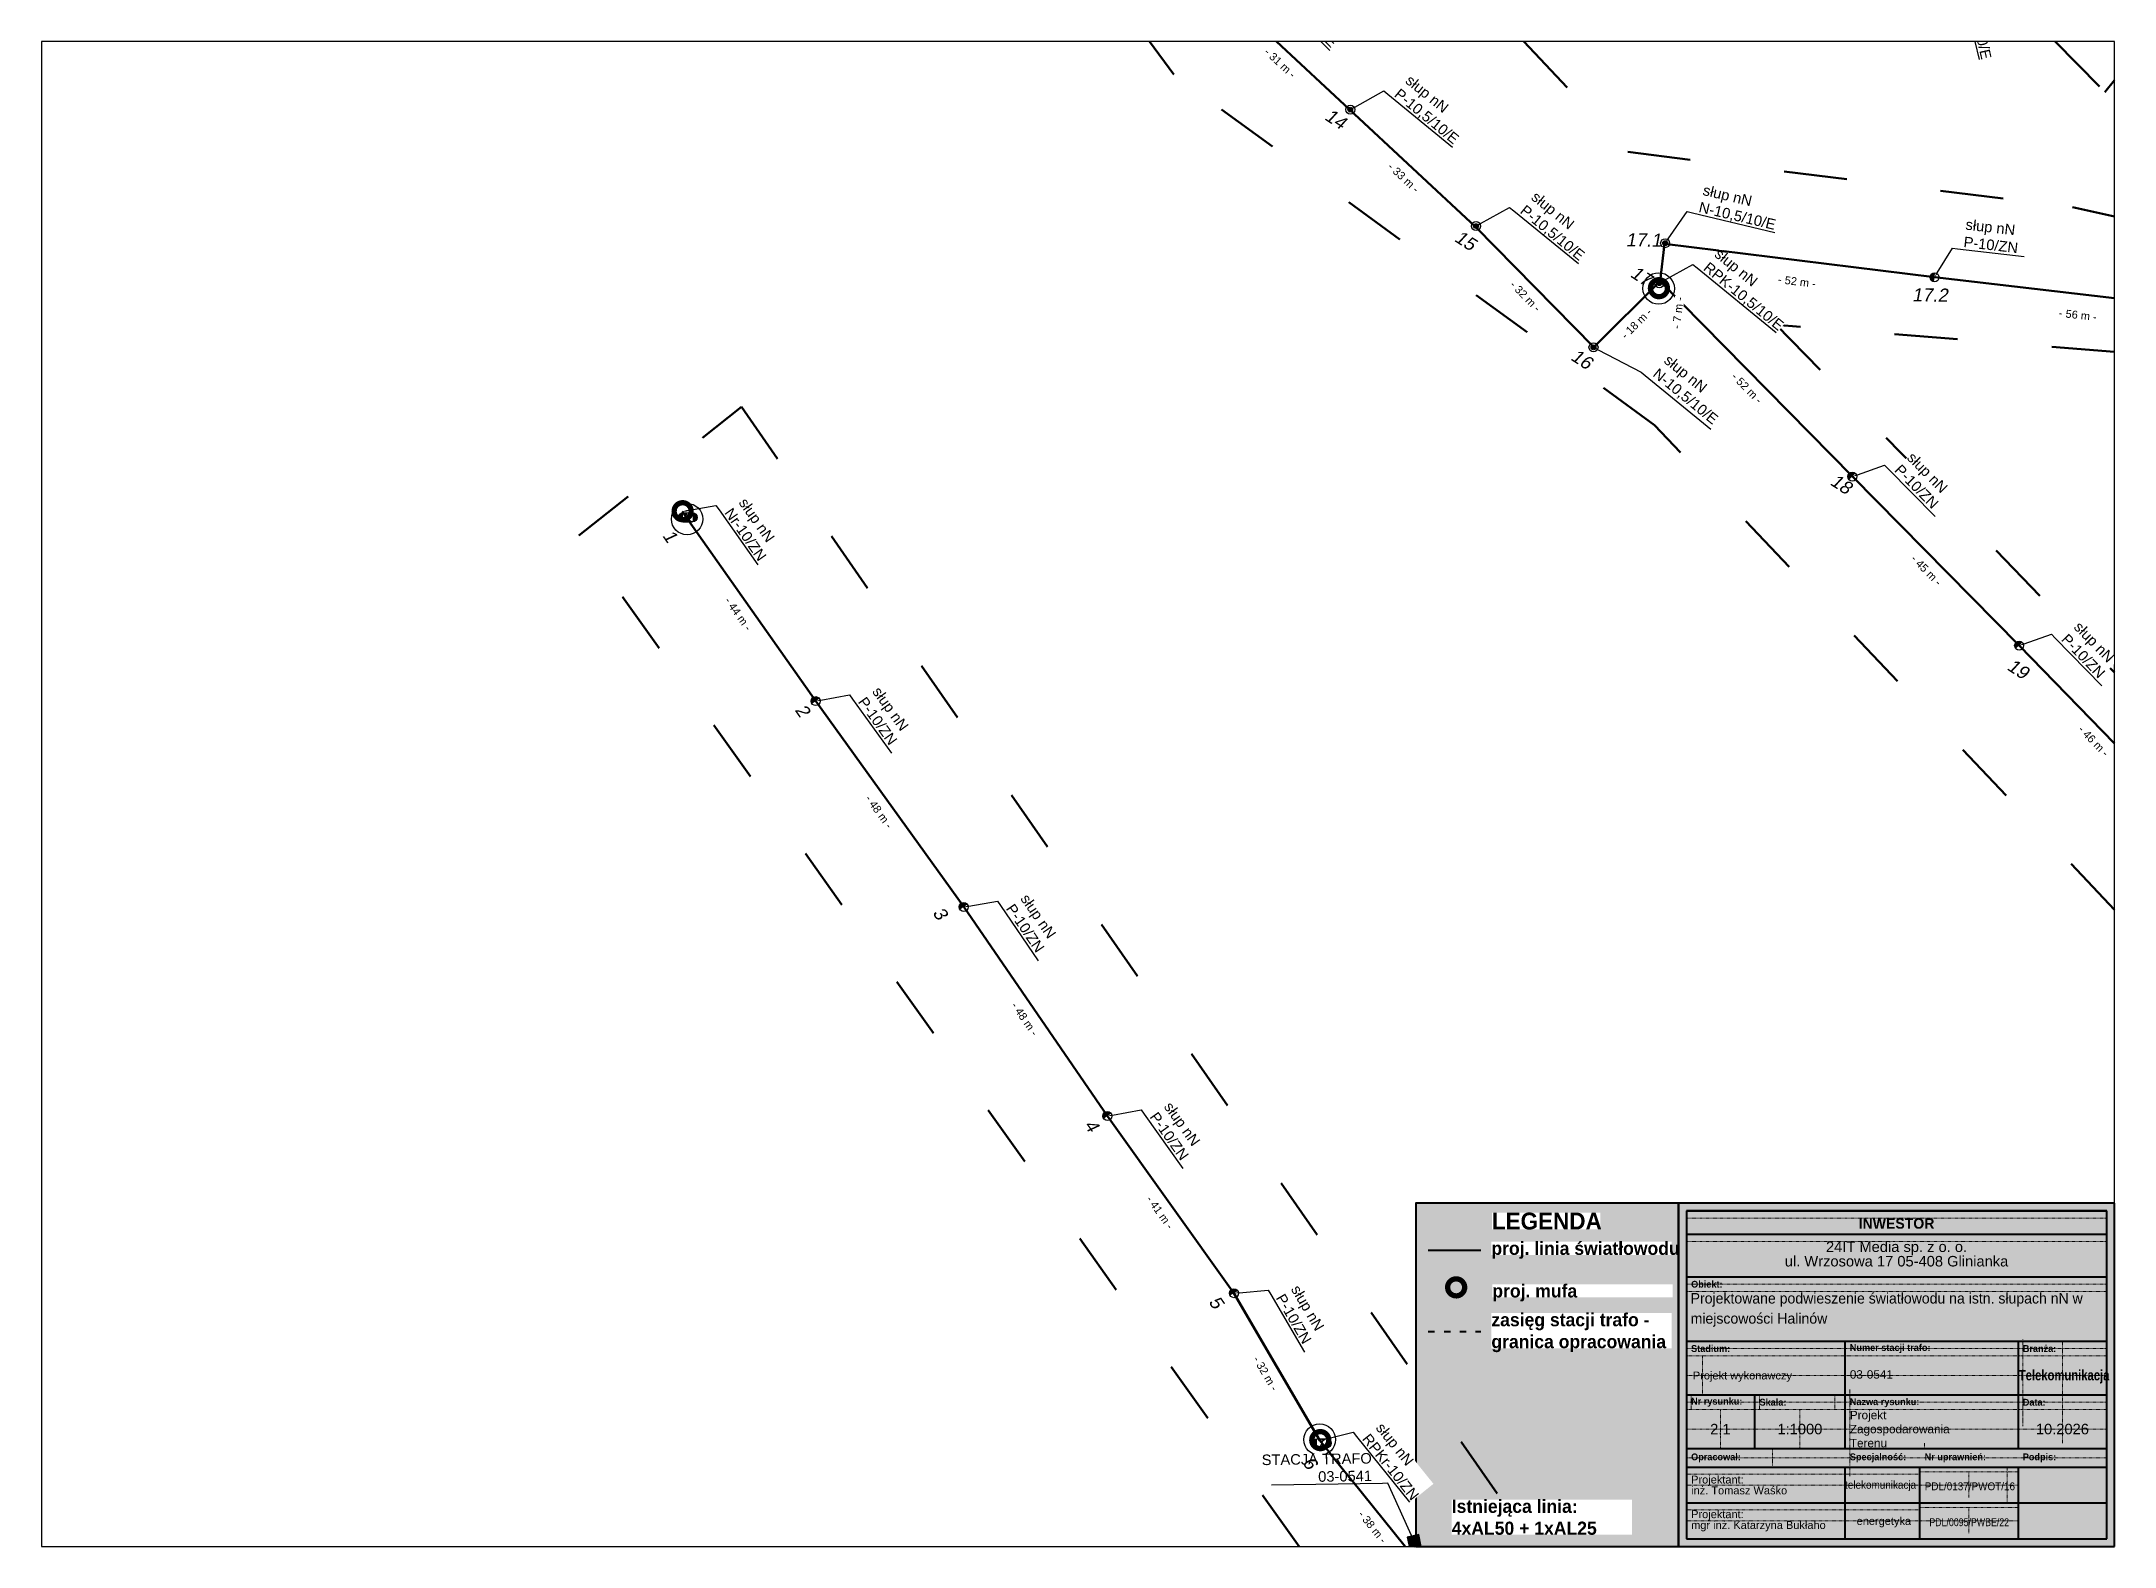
# Paper-space layout '541-1' of a CAD drawing. Header units: metres, sheet in millimetres. Extents: x 0 to 395, y 0 to 287.
# The model-space entities are those that its viewports show. They can reach past a viewport. Long polylines and large blocks are cut down to what shows.
import ezdxf
from ezdxf import colors
from ezdxf.entities.mleader import LeaderData, LeaderLine
from ezdxf.math import Vec2, Vec3

# ---------------------------------------------------------------- set-up
doc = ezdxf.new("R2010")
doc.units = ezdxf.units.M
for name, pattern in [('ACAD_ISO03W100', [30, 12, -18]), ('DGN Style 2', [0.005224, 0.003135, -0.00209]), ('GCAD_ISO03W100', [30, 12, -18])]:
    doc.linetypes.add(name, pattern=pattern)
for name, color, linetype, lineweight in [('!tele', 30, 'Continuous', 50), ('!trafo', 6, 'GCAD_ISO03W100', 50), ('00_Mufa', 3, 'Continuous', 30), ('@Tabelka', 7, 'Continuous', 13), ('_MM LINIA Sn', 40, 'Continuous', 30), ('_mm zasięg trafo', 6, 'ACAD_ISO03W100', 35), ('_numery', 7, 'Continuous', 40), ('_światłowód', 30, 'Continuous', 50)]:
    doc.layers.add(name, color=color, linetype=linetype, lineweight=lineweight)
doc.layers.add('@KonstrTabelki', color=253, linetype='DGN Style 2', lineweight=0, plot=False)
doc.layers.add('_arkusze model', color=7, linetype='Continuous', lineweight=50, plot=False)
for name, color, linetype in [('_MM mufy', 3, 'Continuous'), ('_MM opisy', 7, 'Continuous'), ('_MM slupy', 5, 'Continuous'), ('_mm trafo', 3, 'Continuous'), ('DIM', 7, 'Continuous')]:
    doc.layers.add(name, color=color, linetype=linetype)
doc.styles.add('BardzoMale-PrawaGora', font='arial.ttf', dxfattribs={"height": 0.0025})
doc.styles.get("Standard").update_dxf_attribs({"font": 'arial.ttf'})
doc.dimstyles.new('opis linie', dxfattribs={"dimtxt": 1.5, "dimasz": 0.18, "dimexe": 0.18, "dimexo": 0.0625, "dimgap": 2.5, "dimtad": 4, "dimdec": 0, "dimzin": 0, "dimdsep": 46, "dimtxsty": 'Standard', "dimcen": 0.09, "dimse1": 1, "dimse2": 1, "dimsd1": 1, "dimsd2": 1, "dimclrt": 256, "dimadec": 0, "dimazin": 0, "dimtfac": 1, "dimtdec": 0, "dimtofl": 0, "dimtmove": 0, "dimatfit": 3, "dimfxl": 1, "dimtfill": 1, "dimtolj": 1, "dimtzin": 0, "dimarcsym": 0})

psp = doc.layouts.new('541-1')

# ---------------------------------------------------------------- texts
at = {"color": 18, "true_color": 0x000000, "insert": (313.91, 48.27), "char_height": 2, "width": 76.9558, "attachment_point": 1, "line_spacing_factor": 0.825, "style": 'BardzoMale-PrawaGora'}
psp.add_mtext('\\pxsm1.15,ql;{\\fLato Light|b0|i0|c238|p34;\\C256;Projektowane podwieszenie światłowodu na istn. słupach nN w miejscowości Halinów}', dxfattribs=at)
at = {"color": 1, "char_height": 1.6, "width": 26.3577, "attachment_point": 4}
for s, insert in [('{\\C18;\\c0;03-0541}', (344.21, 32.76, 1)), ('{\\C18;\\c0;Projekt Zagospodarowania Terenu}', (344.21, 22.36, 1))]:
    psp.add_mtext(s, dxfattribs=dict(at, insert=insert))
at = {"char_height": 2, "attachment_point": 5, "line_spacing_factor": 0.825}
for s, insert in [('2.1', (319.57, 22.36)), ('1:1000', (334.71, 22.36))]:
    psp.add_mtext(s, dxfattribs=dict(at, insert=insert))

msp = doc.modelspace()

# ---------------------------------------------------------------- blocks, each defined once
blk = doc.blocks.new('tabelka')
at = {"true_color": 0xffffff, "transparency": 33554687}
h = blk.add_hatch(color=7, dxfattribs=at)
h.dxf.hatch_style = 1
h.paths.add_polyline_path([(-83, 65.41), (0, 65.41), (0, 0), (-83, 0)])
at = {"layer": '@KonstrTabelki', "lineweight": 0}
for p, q in [((-1.5, 62.52), (-81.5, 62.52)), ((-1.5, 58.08), (-81.5, 58.08)), ((-1.5, 49.94), (-81.5, 49.94)), ((-81.5, 48.55), (-1.5, 48.55)), ((-1.5, 37.69), (-81.5, 37.69)), ((-81.5, 36.3), (-1.5, 36.3)), ((-78.46, 36.3), (-78.46, 28.86)), ((-17.47, 39.44), (-17.47, 22.94)), ((-9.93, 19.68), (-9.93, 39.08)), ((-81.5, 32.58), (-1.5, 32.58)), ((-80.6, 28.86), (-80.6, 26.08)), ((-67.58, 28.86), (-67.58, 26.08)), ((-53.27, 26.08), (-53.27, 28.86)), ((-50.39, 29.9), (-50.39, 18.64)), ((-17.47, 28.86), (-17.47, 22.94)), ((-9.93, 19.68), (-9.93, 28.86)), ((-1.5, 27.47), (-81.5, 27.47)), ((-81.5, 26.08), (-1.5, 26.08)), ((-74.99, 18.64), (-74.99, 26.08)), ((-59.88, 18.64), (-59.88, 26.08)), ((-1.5, 27.47), (-18.36, 27.47)), ((-1.5, 22.36), (-81.5, 22.36)), ((-1.5, 22.36), (-18.36, 22.36)), ((-81.5, 16.88), (-1.5, 16.88)), ((-65.11, 18.64), (-65.11, 15.11)), ((-50.39, 18.64), (-50.39, 13.41)), ((-36.15, 19.68), (-36.15, 18.64)), ((-37.05, 13.77), (-81.5, 13.77)), ((-37.05, 14.25), (-18.36, 14.25)), ((-27.71, 14.25), (-27.71, 9.31)), ((-20.43, 15.11), (-20.43, 8.31)), ((-37.05, 11.71), (-81.5, 11.71)), ((-18.36, 11.71), (-37.05, 11.71)), ((-37.05, 6.97), (-81.5, 6.97)), ((-37.05, 4.9), (-81.5, 4.9)), ((-37.05, 7.44), (-18.36, 7.44)), ((-18.36, 4.9), (-37.05, 4.9)), ((-27.71, 7.44), (-27.71, 2.5))]:
    blk.add_line(p, q, dxfattribs=at)
at = {"layer": '@KonstrTabelki'}
for points in [[(-51.29, 28.86), (-51.29, 39.08)], [(-51.29, 18.64), (-51.29, 28.86)]]:
    blk.add_lwpolyline(points, dxfattribs=at)
at = {"layer": '@Tabelka', "lineweight": 40}
for p, q in [((0, 65.41), (-83, 65.41)), ((-83, 65.41), (-83, 0)), ((-81.5, 63.91), (-1.5, 63.91)), ((-1.5, 63.91), (-81.5, 63.91)), ((-81.5, 63.91), (-81.5, 1.5)), ((-1.5, 1.5), (-1.5, 63.91)), ((0, 0), (0, 65.41)), ((-81.5, 59.47), (-1.5, 59.47)), ((-81.5, 51.33), (-1.5, 51.33)), ((-81.5, 39.08), (-1.5, 39.08)), ((-81.5, 39.08), (-18.36, 39.08)), ((-51.29, 28.86), (-51.29, 39.08)), ((-51.29, 28.86), (-51.29, 35.67)), ((-18.36, 39.08), (-18.36, 28.86)), ((-81.5, 28.86), (-18.36, 28.86)), ((-68.48, 18.64), (-68.48, 28.86)), ((-51.29, 18.64), (-51.29, 28.86)), ((-18.36, 28.86), (-1.5, 28.86)), ((-18.36, 28.86), (-18.36, 18.64)), ((-51.29, 18.64), (-51.29, 25.45)), ((-18.36, 25.45), (-18.36, 18.64)), ((-81.5, 18.64), (-1.5, 18.64)), ((-81.5, 18.64), (-1.5, 18.64)), ((-81.5, 15.11), (-1.5, 15.11)), ((-51.29, 1.5), (-51.29, 15.11)), ((-37.05, 1.5), (-37.05, 15.11)), ((-18.36, 15.11), (-18.36, 1.5)), ((-81.5, 8.31), (-1.5, 8.31)), ((-81.5, 8.31), (-1.5, 8.31)), ((-81.5, 1.5), (-1.5, 1.5)), ((-83, 0), (0, 0))]:
    blk.add_line(p, q, dxfattribs=at)
at = {"layer": '@Tabelka'}
for s, insert, char_height, attachment_point, line_spacing_factor in [('{\\fLato Light|b1|i0|c238|p34;INWESTOR}', (-41.5, 62.52), 2, 2, 0.825), ('24IT Media sp. z o. o.\\Pul. Wrzosowa 17 05-408 Glinianka', (-41.5, 58.08), 2, 2, 0.825), ('{\\fLato Light|b1|i0|c238|p34;Obiekt:}', (-80.6, 49.94), 1.3, 4, 0.946154), ('{\\fLato Light|b1|i0|c238|p34;Branża:}', (-17.47, 37.69), 1.3, 4, 0.946154), ('Projekt wykonawczy', (-80.27, 32.34), 1.5, 4, 0.825), ('{\\fLato Light|b1|i0|c238|p34;\\W0.8;Telekomunikacja}', (-9.6, 32.34), 2, 5, 0.76875), ('{\\fLato Light|b1|i0|c238|p34;Nr rysunku:}', (-80.6, 27.47), 1.3, 4, 0.946154), ('{\\fLato Light|b1|i0|c238|p34;Skala:}', (-67.58, 27.47), 1.3, 4, 0.946154), ('{\\fLato Light|b1|i0|c238|p34;Nazwa rysunku:}', (-50.39, 27.38), 1.3, 4, 0.946154), ('{\\fLato Light|b1|i0|c238|p34;Data:}', (-17.47, 27.47), 1.3, 4, 0.946154), ('10.2026', (-9.93, 22.36), 2, 5, 0.825), ('{\\fLato Light|b1|i0|c238|p34;Opracował:}', (-80.6, 16.88), 1.3, 4, 0.946154), ('{\\fLato Light|b1|i0|c238|p34;Specjalność:}', (-50.39, 16.88), 1.3, 4, 0.946154), ('{\\fLato Light|b1|i0|c238|p34;Nr uprawnień:}', (-36.15, 16.88), 1.3, 4, 0.946154), ('{\\fLato Light|b1|i0|c238|p34;Podpis:}', (-17.47, 16.88), 1.3, 4, 0.946154)]:
    blk.add_mtext(s, dxfattribs=dict(at, insert=insert, char_height=char_height, attachment_point=attachment_point, line_spacing_factor=line_spacing_factor))
for s, insert, char_height, width, attachment_point, line_spacing_factor in [('{\\fLato Light|b1|i0|c238|p34;Stadium:}', (-80.6, 37.69), 1.3, 8.6456, 4, 0.946154), ('{\\fLato Light|b1|i0|c238|p34;Numer stacji trafo:}', (-50.39, 37.69), 1.3, 16.1141, 4, 0.946154), ('Projektant:\\Pinż. Tomasz Waśko', (-80.6, 11.71), 1.5, 27.9275, 4, 0.825), ('{\\W0.9;telekomunikacja}', (-44.53, 11.53), 1.5, 22.915, 5, 0.825), ('{\\W0.9;PDL/0137/PWOT/16}', (-27.54, 11.46), 1.5, 22.915, 5, 0.825), ('Projektant:\\Pmgr inż. Katarzyna Bukłaho', (-80.6, 4.9), 1.5, 27.9275, 4, 0.825), ('energetyka', (-43.91, 4.64), 1.5, 22.915, 5, 0.825), ('{\\W0.8;PDL/0095/PWBE/22}', (-27.66, 4.62), 1.5, 22.915, 5, 0.825)]:
    blk.add_mtext(s, dxfattribs=dict(at, insert=insert, char_height=char_height, width=width, attachment_point=attachment_point, line_spacing_factor=line_spacing_factor))
blk = doc.blocks.new('mufa')
at = {"layer": '_MM mufy'}
h = blk.add_hatch(color=256, dxfattribs=at)
h.dxf.hatch_style = 1
h.paths.add_polyline_path([(2.15, 0.12, 1), (-2.1, -0.05, 1)])
h.paths.add_polyline_path([(-1.1, -0.01, -1), (1.15, 0.08, -1)], flags=16)
h.paths.add_polyline_path([(-0.83, 0, -1), (0.88, 0.07, -1)], flags=0)
blk = doc.blocks.new('legenda')
at = {"true_color": 0xffffff, "transparency": 33554687}
h = blk.add_hatch(color=7, dxfattribs=at)
h.dxf.hatch_style = 1
h.paths.add_polyline_path([(-50, 65.41), (0, 65.41), (0, 0), (-50, 0)])
at = {"lineweight": 40}
blk.add_lwpolyline([(0, 65.41), (-50, 65.41), (-50, 0)], dxfattribs=at)
at = {"layer": '_mm zasięg trafo', "lineweight": 40, "ltscale": 0.1}
blk.add_lwpolyline([(-47.62, 40.95), (-37.62, 40.95)], dxfattribs=at)
at = {"layer": '_światłowód', "lineweight": 40}
blk.add_lwpolyline([(-47.62, 56.41), (-37.62, 56.41)], dxfattribs=at)
at = {"layer": '_mm zasięg trafo'}
blk.add_blockref('mufa', (-42.35, 49.31), dxfattribs=at)
at = {"layer": '_mm zasięg trafo', "bg_fill": 3, "box_fill_scale": 1, "bg_fill_color": 256, "bg_fill_transparency": 0}
for s, width, heights, insert, char_height, attachment_point in [('{\\fLato Light|b1|i0|c238|p34;\\C7;LEGENDA}', 20.65, [-3.27], (-35.53, 63.58), 3.2, 1), ('\\pxt4;{\\fLato Light|b1|i0|c238|p34;\\C7;proj. linia światłowodu}', 34.3358, [0], (-35.62, 56.41), 2.5, 4), ('\\pxt4;{\\fLato Light|b1|i0|c238|p34;\\C7;proj. mufa}', 34.3358, [0], (-35.44, 48.3), 2.5, 4), ('\\pxt4;{\\fLato Light|b1|i0|c238|p34;\\C7;zasięg stacji trafo - granica opracowania}', 34.3358, [-7.36], (-35.62, 40.72), 2.5, 4)]:
    blk.add_mtext_dynamic_manual_height_columns(s, width=width, gutter_width=1, heights=heights, dxfattribs=dict(at, insert=insert, char_height=char_height, attachment_point=attachment_point))
at = {"lineweight": 40}
blk.add_lwpolyline([(-50, 0), (0, 0), (0, 65.41)], dxfattribs=at)
at = {"layer": '_mm zasięg trafo', "insert": (-43.16, 5.56), "char_height": 2.5, "attachment_point": 4, "bg_fill": 3, "box_fill_scale": 1, "bg_fill_color": 256, "bg_fill_transparency": 0}
blk.add_mtext_dynamic_manual_height_columns('\\pxt4;{\\fLato Light|b1|i0|c238|p34;\\C7;Istniejąca linia:\\P4xAL50 + 1xAL25}', width=34.3358, gutter_width=1, heights=[-6.79], dxfattribs=at)
blk = doc.blocks.new('trafo')
at = {"layer": '_mm trafo'}
h = blk.add_hatch(color=256, dxfattribs=at)
h.dxf.hatch_style = 1
h.paths.add_polyline_path([(-1.15, 1.02), (-0.52, -1.51), (1.64, -0.96), (1.01, 1.59)])
at = {"layer": '_MM LINIA Sn', "color": 2, "lineweight": 60}
for p, q in [((0.58, 0.02), (-0.43, 0.9)), ((-0.32, -0.23), (0.58, 0.02)), ((0.58, -0.92), (-0.32, -0.23)), ((0.55, -0.72), (0.41, -0.9)), ((0.41, -0.9), (0.58, -0.92)), ((0.58, -0.92), (0.55, -0.72))]:
    blk.add_line(p, q, dxfattribs=at)
at = {"layer": '_mm trafo', "flags": 128}
blk.add_lwpolyline([(-0.52, -1.52), (1.64, -0.96), (0.98, 1.58), (-1.17, 0.99), (-0.52, -1.52)], close=True, dxfattribs=at)
blk = doc.blocks.new('ZN')
at = {"layer": '_MM slupy', "transparency": 33554687}
h = blk.add_hatch(color=256, dxfattribs=at)
h.dxf.hatch_style = 1
h.paths.add_polyline_path([(0, -0.86), (0, 0.86, 1)])
at = {"layer": '_MM slupy'}
blk.add_circle((0, 0), 0.857, dxfattribs=at)
blk = doc.blocks.new('E')
at = {"layer": '_MM slupy'}
h = blk.add_hatch(color=256, dxfattribs=at)
h.dxf.hatch_style = 1
h.paths.add_polyline_path([(0.27, 0.37, 1), (-0.27, -0.37, 1)])
for radius in [0.857, 0.457]:
    blk.add_circle((0, 0), radius, dxfattribs=at)
blk = doc.blocks.new('R')
at = {"layer": '_MM slupy', "transparency": 33554687}
h = blk.add_hatch(color=256, dxfattribs=at)
h.dxf.hatch_style = 1
h.paths.add_polyline_path([(-0.93, -0.86), (-0.93, 0.86, 1)])
h = blk.add_hatch(color=256, dxfattribs=at)
h.dxf.hatch_style = 1
h.paths.add_polyline_path([(0.93, 0.86), (0.93, -0.86, 1)])
at = {"layer": '_MM slupy'}
for points in [[(-0.93, 0.86), (0.93, 0.86)], [(-0.93, -0.86), (0.93, -0.86)]]:
    blk.add_lwpolyline(points, dxfattribs=at)
for centre in [(-0.93, 0), (0.93, 0)]:
    blk.add_circle(centre, 0.857, dxfattribs=at)
blk = doc.blocks.new('*D3189')
at = {"layer": 'DIM', "insert": (7525218.19, 5787803.78), "char_height": 1.5, "attachment_point": 5, "rotation": 83.6492, "bg_fill": 3, "box_fill_scale": 1.1, "bg_fill_color": 9, "bg_fill_true_color": 13158600, "bg_fill_transparency": 0}
blk.add_mtext('\\A1;- 7 m -', dxfattribs=at)
blk = doc.blocks.new('*D3190')
at = {"layer": 'DIM', "insert": (7525240.84, 5787809.75), "char_height": 1.5, "attachment_point": 5, "rotation": 352.9557, "bg_fill": 3, "box_fill_scale": 1.1, "bg_fill_color": 9, "bg_fill_true_color": 13158600, "bg_fill_transparency": 0}
blk.add_mtext('\\A1;- 52 m -', dxfattribs=at)
blk = doc.blocks.new('*D3191')
at = {"layer": 'DIM', "insert": (7525294.31, 5787803.38), "char_height": 1.5, "attachment_point": 5, "rotation": 353.4407, "bg_fill": 3, "box_fill_scale": 1.1, "bg_fill_color": 9, "bg_fill_true_color": 13158600, "bg_fill_transparency": 0}
blk.add_mtext('\\A1;- 56 m -', dxfattribs=at)
blk = doc.blocks.new('*D3257')
at = {"layer": 'DIM', "insert": (7525297.31, 5787722.28), "char_height": 1.5, "attachment_point": 5, "rotation": 314.2307, "bg_fill": 3, "box_fill_scale": 1.1, "bg_fill_color": 9, "bg_fill_true_color": 13158600, "bg_fill_transparency": 0}
blk.add_mtext('\\A1;- 46 m -', dxfattribs=at)
blk = doc.blocks.new('*D3258')
at = {"layer": 'DIM', "insert": (7525265.48, 5787754.78), "char_height": 1.5, "attachment_point": 5, "rotation": 314.5975, "bg_fill": 3, "box_fill_scale": 1.1, "bg_fill_color": 9, "bg_fill_true_color": 13158600, "bg_fill_transparency": 0}
blk.add_mtext('\\A1;- 45 m -', dxfattribs=at)
blk = doc.blocks.new('*D3259')
at = {"layer": 'DIM', "insert": (7525231.33, 5787789.46), "char_height": 1.5, "attachment_point": 5, "rotation": 314.5122, "bg_fill": 3, "box_fill_scale": 1.1, "bg_fill_color": 9, "bg_fill_true_color": 13158600, "bg_fill_transparency": 0}
blk.add_mtext('\\A1;- 52 m -', dxfattribs=at)
blk = doc.blocks.new('*D3260')
at = {"layer": 'DIM', "insert": (7525210.29, 5787801.75), "char_height": 1.5, "attachment_point": 5, "rotation": 44.8524, "bg_fill": 3, "box_fill_scale": 1.1, "bg_fill_color": 9, "bg_fill_true_color": 13158600, "bg_fill_transparency": 0}
blk.add_mtext('\\A1;- 18 m -', dxfattribs=at)
blk = doc.blocks.new('*D3261')
at = {"layer": 'DIM', "insert": (7525189.15, 5787806.96), "char_height": 1.5, "attachment_point": 5, "rotation": 314.4303, "bg_fill": 3, "box_fill_scale": 1.1, "bg_fill_color": 9, "bg_fill_true_color": 13158600, "bg_fill_transparency": 0}
blk.add_mtext('\\A1;- 32 m -', dxfattribs=at)
blk = doc.blocks.new('*D3262')
at = {"layer": 'DIM', "insert": (7525165.97, 5787829.53), "char_height": 1.5, "attachment_point": 5, "rotation": 317.0596, "bg_fill": 3, "box_fill_scale": 1.1, "bg_fill_color": 9, "bg_fill_true_color": 13158600, "bg_fill_transparency": 0}
blk.add_mtext('\\A1;- 33 m -', dxfattribs=at)
blk = doc.blocks.new('*D3263')
at = {"layer": 'DIM', "insert": (7525142.46, 5787851.37), "char_height": 1.5, "attachment_point": 5, "rotation": 317.1462, "bg_fill": 3, "box_fill_scale": 1.1, "bg_fill_color": 9, "bg_fill_true_color": 13158600, "bg_fill_transparency": 0}
blk.add_mtext('\\A1;- 31 m -', dxfattribs=at)
blk = doc.blocks.new('*D3280')
at = {"layer": 'DIM', "insert": (7525160.05, 5787572.64), "char_height": 1.5, "attachment_point": 5, "rotation": 308.7718, "bg_fill": 3, "box_fill_scale": 1.1, "bg_fill_color": 9, "bg_fill_true_color": 13158600, "bg_fill_transparency": 0}
blk.add_mtext('\\A1;- 38 m -', dxfattribs=at)
blk = doc.blocks.new('*D3281')
at = {"layer": 'DIM', "insert": (7525139.7, 5787601.85), "char_height": 1.5, "attachment_point": 5, "rotation": 300.2705, "bg_fill": 3, "box_fill_scale": 1.1, "bg_fill_color": 9, "bg_fill_true_color": 13158600, "bg_fill_transparency": 0}
blk.add_mtext('\\A1;- 32 m -', dxfattribs=at)
blk = doc.blocks.new('*D3282')
at = {"layer": 'DIM', "insert": (7525119.61, 5787632.54), "char_height": 1.5, "attachment_point": 5, "rotation": 305.5497, "bg_fill": 3, "box_fill_scale": 1.1, "bg_fill_color": 9, "bg_fill_true_color": 13158600, "bg_fill_transparency": 0}
blk.add_mtext('\\A1;- 41 m -', dxfattribs=at)
blk = doc.blocks.new('*D3283')
at = {"layer": 'DIM', "insert": (7525093.86, 5787669.35), "char_height": 1.5, "attachment_point": 5, "rotation": 304.4606, "bg_fill": 3, "box_fill_scale": 1.1, "bg_fill_color": 9, "bg_fill_true_color": 13158600, "bg_fill_transparency": 0}
blk.add_mtext('\\A1;- 48 m -', dxfattribs=at)
blk = doc.blocks.new('*D3284')
at = {"layer": 'DIM', "insert": (7525066.13, 5787708.8), "char_height": 1.5, "attachment_point": 5, "rotation": 305.7258, "bg_fill": 3, "box_fill_scale": 1.1, "bg_fill_color": 9, "bg_fill_true_color": 13158600, "bg_fill_transparency": 0}
blk.add_mtext('\\A1;- 48 m -', dxfattribs=at)
blk = doc.blocks.new('*D3285')
at = {"layer": 'DIM', "insert": (7525039.34, 5787746.47), "char_height": 1.5, "attachment_point": 5, "rotation": 305.1418, "bg_fill": 3, "box_fill_scale": 1.1, "bg_fill_color": 9, "bg_fill_true_color": 13158600, "bg_fill_transparency": 0}
blk.add_mtext('\\A1;- 44 m -', dxfattribs=at)
blk = doc.blocks.new('q')
at = {"layer": '_MM slupy'}
blk.add_blockref('ZN', (0, 0), dxfattribs=at)
at = {"layer": '_MM opisy'}
ml = blk.add_multileader_mtext('Standard', dxfattribs=at)
ml.set_content('\\pxql;słup nN\\PP-10/ZN', color=256)
ml.set_leader_properties()
ml.build(insert=Vec2(0, 0))
ml.multileader.update_dxf_attribs({"has_text_frame": 1, "text_left_attachment_type": 5, "text_right_attachment_type": 5, "dogleg_length": 1, "arrow_head_size": 1})
ctx = ml.context
ctx.base_point, ctx.char_height, ctx.arrow_head_size, ctx.landing_gap_size, ctx.plane_origin = Vec3(3.75, 5.9), 2, 1, 1, Vec3(1.72, -1.42)
ctx.left_attachment, ctx.right_attachment = 5, 5
notes = []
notes.append((ctx, [(0, (1, 1, 0), (2.75, 5.9), (1, 0), 1, [(0, [(0, 0), (2.75, 5.9)], 0, [])])]))
ctx.mtext.insert, ctx.mtext.flow_direction = Vec3(4.75, 11.7), 5
ctx.mtext.has_bg_fill, ctx.mtext.bg_color, ctx.mtext.bg_scale_factor, ctx.mtext.bg_transparency, ctx.mtext.use_window_bg_color = 1, -1023410175, 1, 0, 1
for ctx, leaders in notes:
    for number, flags, end, landing, length, lines in leaders:
        leader = LeaderData()
        leader.index, (leader.has_last_leader_line, leader.has_dogleg_vector, leader.attachment_direction) = number, flags
        leader.last_leader_point, leader.dogleg_vector, leader.dogleg_length = Vec3(end), Vec3(landing), length
        for number, points, colour, breaks in lines:
            line = LeaderLine()
            line.index, line.vertices, line.color, line.breaks = number, Vec3.list(points), colors.encode_raw_color(colour), breaks
            leader.lines.append(line)
        ctx.leaders.append(leader)

# ---------------------------------------------------------------- linework, layer by layer
at = {"layer": '!trafo'}
for points in [[(7524845.19, 5788091.56), (7524874.27, 5788123.01), (7525033.76, 5787996.85), (7525159.5, 5787886.73), (7525208.63, 5787834.42), (7525293.32, 5787823.94), (7525387.2, 5787802.84), (7525385.36, 5787789.66), (7525236.89, 5787801.52), (7525318.43, 5787717.74), (7525411.67, 5787704.24), (7525408.72, 5787674.71), (7525355.14, 5787681.46), (7525458.93, 5787574.71), (7525434.88, 5787549.39), (7525213.73, 5787782.44), (7525122.22, 5787849.16), (7525091.9, 5787890.82), (7525078.98, 5787913.5), (7524912.84, 5788041.88), (7524881.03, 5788001.67), (7524854, 5788015.02), (7524888.12, 5788059.85)], [(7525008.97, 5787761.4), (7525039.95, 5787785.88), (7525271.96, 5787452.16), (7525241.58, 5787434.86)]]:
    msp.add_lwpolyline(points, close=True, dxfattribs=at)
msp.add_lwpolyline([(7525278.04, 5787867.7), (7525299.48, 5787845.81), (7525309.08, 5787857.89), (7525310.52, 5787871.8), (7525531.8, 5787856.51), (7525526.32, 5787950.18), (7525463.45, 5788037.94), (7525366.41, 5788040.05), (7525270.76, 5788069.31), (7525113.38, 5788084.5), (7525103.68, 5788045.26), (7525240.8, 5788034.58), (7525401.08, 5788000.18), (7525445.08, 5788001.81), (7525474.5, 5787908.62), (7525323.98, 5787896), (7525306.78, 5787965.33), (7525258.16, 5787963.68), (7525277.72, 5787868.08)], dxfattribs=at)
at = {"layer": '00_Mufa'}
for centre in [(7525214.51, 5787808.43), (7525029.6, 5787764.52), (7525149.99, 5787589.27)]:
    msp.add_circle(centre, 3, dxfattribs=at)

# ---------------------------------------------------------------- block references
at = {"layer": '_arkusze model', "rotation": 357.3066721443945}
msp.add_blockref('trafo', (7525167.8, 5787569.65), dxfattribs=at)

# ---------------------------------------------------------------- next in the draw order: block references
for p, rotation in [((7525267.03, 5787810.56), 353.4407106336882), ((7525251.4, 5787772.63), 314.5974937532833), ((7525283.14, 5787740.45), 314.2307261024046), ((7525054.09, 5787729.86), 305.7258254075105), ((7525082.26, 5787690.68), 304.460566976907), ((7525109.6, 5787650.86), 305.549731568272), ((7525133.69, 5787617.14), 300.2705400030781)]:
    msp.add_blockref('q', p, dxfattribs=dict(rotation=rotation))

# ---------------------------------------------------------------- next in the draw order: leaders
at = {"layer": '_MM opisy'}
ml = msp.add_multileader_mtext('Standard', dxfattribs=at)
ml.set_content('\\pxql;słup nN\\PRPK-10,5/10/E', color=256)
ml.set_leader_properties()
ml.build(insert=Vec2(0, 0))
ml.multileader.update_dxf_attribs({"has_text_frame": 1, "text_left_attachment_type": 5, "text_right_attachment_type": 5, "dogleg_length": 1, "arrow_head_size": 1})
ctx = ml.context
ctx.base_point, ctx.char_height, ctx.arrow_head_size, ctx.landing_gap_size, ctx.plane_origin, ctx.plane_x_axis, ctx.plane_y_axis = Vec3(7525271.24, 5787870.96), 2, 1, 1, Vec3(7525286.51, 5787878.61), Vec3(0.219285, -0.975661), Vec3(0.975661, 0.219285)
ctx.left_attachment, ctx.right_attachment = 5, 5
notes = []
notes.append((ctx, [(0, (1, 1, 0), (7525271.02, 5787871.94), (0.219285, -0.975661), 1, [(0, [(7525287.52, 5787880.6)], 0, [])])]))
ctx.mtext.insert, ctx.mtext.text_direction, ctx.mtext.flow_direction = Vec3(7525277.08, 5787871.25), Vec3(0.219285, -0.975661), 5
ctx.mtext.has_bg_fill, ctx.mtext.bg_color, ctx.mtext.bg_scale_factor, ctx.mtext.bg_transparency, ctx.mtext.use_window_bg_color = 1, -1023410175, 1, 0, 1
ml = msp.add_multileader_mtext('Standard', dxfattribs=at)
ml.set_content('\\pxql;słup nN/SN\\PRPK-12/10/E', color=256)
ml.set_leader_properties()
ml.build(insert=Vec2(0, 0))
ml.multileader.update_dxf_attribs({"has_text_frame": 1, "text_left_attachment_type": 5, "text_right_attachment_type": 5, "dogleg_length": 1, "arrow_head_size": 1})
ctx = ml.context
ctx.base_point, ctx.char_height, ctx.arrow_head_size, ctx.landing_gap_size, ctx.plane_origin, ctx.plane_x_axis, ctx.plane_y_axis = Vec3(7525139.74, 5787866.2, 115.53), 2, 1, 1, Vec3(7525132.46, 5787861.88, 115.53), Vec3(0.698827, -0.715291), Vec3(0.715291, 0.698827)
ctx.left_attachment, ctx.right_attachment = 5, 5
notes.append((ctx, [(0, (1, 1, 0), (7525139.04, 5787866.92, 115.53), (0.698827, -0.715291), 1, [(0, [(7525132.28, 5787864.1, 115.53), (7525138.75, 5787866.64, 115.53)], 0, [])])]))
ctx.mtext.insert, ctx.mtext.text_direction, ctx.mtext.flow_direction = Vec3(7525144.58, 5787869.54, 115.53), Vec3(0.698827, -0.715291), 5
ctx.mtext.has_bg_fill, ctx.mtext.bg_color, ctx.mtext.bg_scale_factor, ctx.mtext.bg_transparency, ctx.mtext.use_window_bg_color = 1, -1023410175, 1, 0, 1
ml = msp.add_multileader_mtext('Standard', dxfattribs=at)
ml.set_content('\\pxql;słup nN\\PK-10,5/10/E', color=256)
ml.set_leader_properties()
ml.build(insert=Vec2(0, 0))
ml.multileader.update_dxf_attribs({"has_text_frame": 1, "text_left_attachment_type": 5, "text_right_attachment_type": 5, "dogleg_length": 1, "arrow_head_size": 1})
ctx = ml.context
ctx.base_point, ctx.char_height, ctx.arrow_head_size, ctx.landing_gap_size, ctx.plane_origin, ctx.plane_x_axis, ctx.plane_y_axis = Vec3(7525315.03, 5787861.63), 2, 1, 1, Vec3(7525290.94, 5787860.68), Vec3(0.223692, -0.97466), Vec3(0.97466, 0.223692)
ctx.left_attachment, ctx.right_attachment = 5, 5
notes.append((ctx, [(0, (1, 1, 0), (7525314.81, 5787862.61), (0.223692, -0.97466), 1, [(0, [(7525291.94, 5787862.67), (7525315.19, 5787862.7)], 0, [])])]))
ctx.mtext.insert, ctx.mtext.text_direction, ctx.mtext.flow_direction = Vec3(7525321.26, 5787862.04), Vec3(0.223692, -0.97466), 5
ctx.mtext.has_bg_fill, ctx.mtext.bg_color, ctx.mtext.bg_scale_factor, ctx.mtext.bg_transparency, ctx.mtext.use_window_bg_color = 1, -1023410175, 1, 0, 1
ml = msp.add_multileader_mtext('Standard', dxfattribs=at)
ml.set_content('\\pxql;słup nN\\PP-10,5/10/E', color=256)
ml.set_leader_properties()
ml.build(insert=Vec2(0, 0))
ml.multileader.update_dxf_attribs({"has_text_frame": 1, "text_left_attachment_type": 5, "text_right_attachment_type": 5, "dogleg_length": 1, "arrow_head_size": 1})
ctx = ml.context
ctx.base_point, ctx.char_height, ctx.arrow_head_size, ctx.landing_gap_size, ctx.plane_origin, ctx.plane_x_axis, ctx.plane_y_axis = Vec3(7525162.99, 5787845.41), 2, 1, 1, Vec3(7525156.25, 5787840.31), Vec3(0.774484, -0.632594), Vec3(0.632594, 0.774484)
ctx.left_attachment, ctx.right_attachment = 5, 5
notes.append((ctx, [(0, (1, 1, 0), (7525162.22, 5787846.05), (0.774484, -0.632594), 1, [(0, [(7525155.82, 5787842.49)], 0, [])])]))
ctx.mtext.insert, ctx.mtext.text_direction, ctx.mtext.flow_direction = Vec3(7525167.42, 5787849.25), Vec3(0.774484, -0.632594), 5
ctx.mtext.has_bg_fill, ctx.mtext.bg_color, ctx.mtext.bg_scale_factor, ctx.mtext.bg_transparency, ctx.mtext.use_window_bg_color = 1, -1023410175, 1, 0, 1
ml = msp.add_multileader_mtext('Standard', dxfattribs=at)
ml.set_content('\\pxql;słup nN\\PP-10,5/10/E', color=256)
ml.set_leader_properties()
ml.build(insert=Vec2(0, 0))
ml.multileader.update_dxf_attribs({"has_text_frame": 1, "text_left_attachment_type": 5, "text_right_attachment_type": 5, "dogleg_length": 1, "arrow_head_size": 1})
ctx = ml.context
ctx.base_point, ctx.char_height, ctx.arrow_head_size, ctx.landing_gap_size, ctx.plane_origin, ctx.plane_x_axis, ctx.plane_y_axis = Vec3(7525186.94, 5787823.24), 2, 1, 1, Vec3(7525180.19, 5787818.13), Vec3(0.774484, -0.632594), Vec3(0.632594, 0.774484)
ctx.left_attachment, ctx.right_attachment = 5, 5
notes.append((ctx, [(0, (1, 1, 0), (7525186.16, 5787823.87), (0.774484, -0.632594), 1, [(0, [(7525179.76, 5787820.31)], 0, [])])]))
ctx.mtext.insert, ctx.mtext.text_direction, ctx.mtext.flow_direction = Vec3(7525191.36, 5787827.07), Vec3(0.774484, -0.632594), 5
ctx.mtext.has_bg_fill, ctx.mtext.bg_color, ctx.mtext.bg_scale_factor, ctx.mtext.bg_transparency, ctx.mtext.use_window_bg_color = 1, -1023410175, 1, 0, 1
ml = msp.add_multileader_mtext('Standard', dxfattribs=at)
ml.set_content('\\pxql;słup nN\\PN-10,5/10/E', color=256)
ml.set_leader_properties()
ml.build(insert=Vec2(0, 0))
ml.multileader.update_dxf_attribs({"has_text_frame": 1, "text_left_attachment_type": 5, "text_right_attachment_type": 5, "dogleg_length": 1, "arrow_head_size": 1})
ctx = ml.context
ctx.base_point, ctx.char_height, ctx.arrow_head_size, ctx.landing_gap_size, ctx.plane_origin, ctx.plane_x_axis, ctx.plane_y_axis = Vec3(7525211.96, 5787791.85), 2, 1, 1, Vec3(7525202.55, 5787795.04), Vec3(0.774484, -0.632594), Vec3(0.632594, 0.774484)
ctx.left_attachment, ctx.right_attachment = 5, 5
notes.append((ctx, [(0, (1, 1, 0), (7525211.19, 5787792.48), (0.774484, -0.632594), 1, [(0, [(7525202.12, 5787797.23)], 0, [])])]))
ctx.mtext.insert, ctx.mtext.text_direction, ctx.mtext.flow_direction = Vec3(7525216.63, 5787795.99), Vec3(0.774484, -0.632594), 5
ctx.mtext.has_bg_fill, ctx.mtext.bg_color, ctx.mtext.bg_scale_factor, ctx.mtext.bg_transparency, ctx.mtext.use_window_bg_color = 1, -1023410175, 1, 0, 1
ml = msp.add_multileader_mtext('Standard', dxfattribs=at)
ml.set_content('\\pxql;słup nN\\PNr-10/ZN', color=256)
ml.set_leader_properties()
ml.build(insert=Vec2(0, 0))
ml.multileader.update_dxf_attribs({"has_text_frame": 1, "text_left_attachment_type": 5, "text_right_attachment_type": 5, "dogleg_length": 1, "arrow_head_size": 1})
ctx = ml.context
ctx.base_point, ctx.char_height, ctx.arrow_head_size, ctx.landing_gap_size, ctx.plane_origin, ctx.plane_x_axis, ctx.plane_y_axis = Vec3(7525035.66, 5787766.28), 2, 1, 1, Vec3(7525028.5, 5787763.74), Vec3(0.575602, -0.81773), Vec3(0.81773, 0.575602)
ctx.left_attachment, ctx.right_attachment = 5, 5
notes.append((ctx, [(0, (1, 1, 0), (7525035.09, 5787767.1), (0.575602, -0.81773), 1, [(0, [(7525028.68, 5787765.96), (7525035.09, 5787767.1)], 0, [])])]))
ctx.mtext.insert, ctx.mtext.text_direction, ctx.mtext.flow_direction = Vec3(7525040.96, 5787768.79), Vec3(0.575602, -0.81773), 5
ctx.mtext.has_bg_fill, ctx.mtext.bg_color, ctx.mtext.bg_scale_factor, ctx.mtext.bg_transparency, ctx.mtext.use_window_bg_color = 1, -1023410175, 1, 0, 1
at = {"layer": '_mm trafo', "color": 3}
ml = msp.add_multileader_mtext('Standard', dxfattribs=at)
ml.set_content('STACJA TRAFO\\P03-0541', color=3)
ml.set_leader_properties()
ml.build(insert=Vec2(0, 0))
ml.multileader.update_dxf_attribs({"has_text_frame": 1, "text_left_attachment_type": 5, "text_right_attachment_type": 5, "dogleg_length": 1, "arrow_head_size": 1.5})
ctx = ml.context
ctx.base_point, ctx.char_height, ctx.arrow_head_size, ctx.plane_origin, ctx.plane_x_axis, ctx.plane_y_axis = Vec3(7525137.28, 5787580.56), 2, 1.5, Vec3(7525171.94, 5787537.55), Vec3(0.999891, 0.014731), Vec3(-0.014731, 0.999891)
ctx.left_attachment, ctx.right_attachment, ctx.text_align_type, ctx.attachment_type = 5, 5, 2, 2
notes.append((ctx, [(0, (1, 1, 0), (7525162.98, 5787580.94), (-0.999891, -0.014731), 1, [(0, [(7525168.7, 5787568.36)], 0, [])])]))
ctx.mtext.insert, ctx.mtext.text_direction, ctx.mtext.rotation, ctx.mtext.alignment, ctx.mtext.flow_direction = Vec3(7525159.9, 5787586.71), Vec3(0.999891, 0.014731), 6.129723, 3, 5
ctx.mtext.has_bg_fill, ctx.mtext.bg_color, ctx.mtext.bg_scale_factor, ctx.mtext.bg_transparency, ctx.mtext.use_window_bg_color = 1, -1073741824, 1, 0, 1
for ctx, leaders in notes:
    for number, flags, end, landing, length, lines in leaders:
        leader = LeaderData()
        leader.index, (leader.has_last_leader_line, leader.has_dogleg_vector, leader.attachment_direction) = number, flags
        leader.last_leader_point, leader.dogleg_vector, leader.dogleg_length = Vec3(end), Vec3(landing), length
        for number, points, colour, breaks in lines:
            line = LeaderLine()
            line.index, line.vertices, line.color, line.breaks = number, Vec3.list(points), colors.encode_raw_color(colour), breaks
            leader.lines.append(line)
        ctx.leaders.append(leader)

# ---------------------------------------------------------------- next in the draw order: block references
at = {"rotation": 320.7582601659452}
for p in [(7525155.82, 5787842.49), (7525179.76, 5787820.31), (7525202.12, 5787797.23)]:
    msp.add_blockref('E', p, dxfattribs=at)
msp.add_blockref('R', (7525029.72, 5787764.85))

# ---------------------------------------------------------------- next in the draw order: leaders
at = {"layer": '_MM opisy'}
ml = msp.add_multileader_mtext('Standard', dxfattribs=at)
ml.set_content('\\pxql;słup nN\\PRPK-10,5/10/E', color=256)
ml.set_leader_properties()
ml.build(insert=Vec2(0, 0))
ml.multileader.update_dxf_attribs({"has_text_frame": 1, "text_left_attachment_type": 5, "text_right_attachment_type": 5, "dogleg_length": 1, "arrow_head_size": 1})
ctx = ml.context
ctx.base_point, ctx.char_height, ctx.arrow_head_size, ctx.landing_gap_size, ctx.plane_origin, ctx.plane_x_axis, ctx.plane_y_axis = Vec3(7525221.83, 5787812.36), 2, 1, 1, Vec3(7525215.08, 5787807.26), Vec3(0.774484, -0.632594), Vec3(0.632594, 0.774484)
ctx.left_attachment, ctx.right_attachment = 5, 5
notes = []
notes.append((ctx, [(0, (1, 1, 0), (7525221.05, 5787813), (0.774484, -0.632594), 1, [(0, [(7525214.65, 5787809.44)], 0, [])])]))
ctx.mtext.insert, ctx.mtext.text_direction, ctx.mtext.flow_direction = Vec3(7525226.25, 5787816.2), Vec3(0.774484, -0.632594), 5
ctx.mtext.has_bg_fill, ctx.mtext.bg_color, ctx.mtext.bg_scale_factor, ctx.mtext.bg_transparency, ctx.mtext.use_window_bg_color = 1, -1023410175, 1, 0, 1
ml = msp.add_multileader_mtext('Standard', dxfattribs=at)
ml.set_content('\\pxql;słup nN\\PRPKr-10/ZN', color=256)
ml.set_leader_properties()
ml.build(insert=Vec2(0, 0))
ml.multileader.update_dxf_attribs({"has_text_frame": 1, "text_left_attachment_type": 5, "text_right_attachment_type": 5, "dogleg_length": 1, "arrow_head_size": 1})
ctx = ml.context
ctx.base_point, ctx.char_height, ctx.arrow_head_size, ctx.landing_gap_size, ctx.plane_origin, ctx.plane_x_axis, ctx.plane_y_axis = Vec3(7525157.01, 5787589.87), 2, 1, 1, Vec3(7525150.02, 5787586.88), Vec3(0.62622, -0.779647), Vec3(0.779647, 0.62622)
ctx.left_attachment, ctx.right_attachment = 5, 5
notes.append((ctx, [(0, (1, 1, 0), (7525156.38, 5787590.65), (0.62622, -0.779647), 1, [(0, [(7525150.05, 5787589.1), (7525156.38, 5787590.65)], 0, [])])]))
ctx.mtext.insert, ctx.mtext.text_direction, ctx.mtext.flow_direction = Vec3(7525162.13, 5787592.7), Vec3(0.62622, -0.779647), 5
ctx.mtext.has_bg_fill, ctx.mtext.bg_color, ctx.mtext.bg_scale_factor, ctx.mtext.bg_transparency, ctx.mtext.use_window_bg_color = 1, -1023410175, 1, 0, 1
for ctx, leaders in notes:
    for number, flags, end, landing, length, lines in leaders:
        leader = LeaderData()
        leader.index, (leader.has_last_leader_line, leader.has_dogleg_vector, leader.attachment_direction) = number, flags
        leader.last_leader_point, leader.dogleg_vector, leader.dogleg_length = Vec3(end), Vec3(landing), length
        for number, points, colour, breaks in lines:
            line = LeaderLine()
            line.index, line.vertices, line.color, line.breaks = number, Vec3.list(points), colors.encode_raw_color(colour), breaks
            leader.lines.append(line)
        ctx.leaders.append(leader)

# ---------------------------------------------------------------- next in the draw order: linework, layer by layer
at = {"layer": '!tele'}
msp.add_lwpolyline([(7525028.68, 5787765.96), (7525054.09, 5787729.86), (7525082.26, 5787690.68), (7525109.6, 5787650.86), (7525133.69, 5787617.14), (7525150.05, 5787589.1), (7525173.98, 5787559.32), (7525196, 5787527.92), (7525208.85, 5787509.79), (7525222.15, 5787490.82), (7525248.59, 5787452.75)], dxfattribs=at)

# ---------------------------------------------------------------- next in the draw order: block references
at = {"rotation": 320.7582601659452}
msp.add_blockref('E', (7525214.65, 5787809.44), dxfattribs=at)
msp.add_blockref('R', (7525150.41, 5787588.58))

# ---------------------------------------------------------------- next in the draw order: leaders
at = {"layer": '_MM opisy'}
ml = msp.add_multileader_mtext('Standard', dxfattribs=at)
ml.set_content('\\pxql;słup nN\\PN-10,5/10/E', color=256)
ml.set_leader_properties()
ml.build(insert=Vec2(0, 0))
ml.multileader.update_dxf_attribs({"has_text_frame": 1, "text_left_attachment_type": 5, "text_right_attachment_type": 5, "dogleg_length": 1, "arrow_head_size": 1})
ctx = ml.context
ctx.base_point, ctx.char_height, ctx.arrow_head_size, ctx.landing_gap_size, ctx.plane_origin, ctx.plane_x_axis, ctx.plane_y_axis = Vec3(7525220.94, 5787822.83), 2, 1, 1, Vec3(7525217.1, 5787815.29), Vec3(0.972999, -0.230811), Vec3(0.230811, 0.972999)
ctx.left_attachment, ctx.right_attachment = 5, 5
notes = []
notes.append((ctx, [(0, (1, 1, 0), (7525219.97, 5787823.06), (0.972999, -0.230811), 1, [(0, [(7525215.76, 5787817.06)], 0, [])])]))
ctx.mtext.insert, ctx.mtext.text_direction, ctx.mtext.flow_direction = Vec3(7525223.25, 5787828.21), Vec3(0.972999, -0.230811), 5
ctx.mtext.has_bg_fill, ctx.mtext.bg_color, ctx.mtext.bg_scale_factor, ctx.mtext.bg_transparency, ctx.mtext.use_window_bg_color = 1, -1023410175, 1, 0, 1
for ctx, leaders in notes:
    for number, flags, end, landing, length, lines in leaders:
        leader = LeaderData()
        leader.index, (leader.has_last_leader_line, leader.has_dogleg_vector, leader.attachment_direction) = number, flags
        leader.last_leader_point, leader.dogleg_vector, leader.dogleg_length = Vec3(end), Vec3(landing), length
        for number, points, colour, breaks in lines:
            line = LeaderLine()
            line.index, line.vertices, line.color, line.breaks = number, Vec3.list(points), colors.encode_raw_color(colour), breaks
            leader.lines.append(line)
        ctx.leaders.append(leader)

# ---------------------------------------------------------------- next in the draw order: linework, layer by layer
at = {"layer": '!tele'}
for points in [[(7525113.44, 5787902.42), (7525112.16, 5787883.1), (7525132.67, 5787863.89), (7525155.68, 5787842.54), (7525179.69, 5787820.2), (7525202.2, 5787797.24), (7525214.84, 5787809.82), (7525251.4, 5787772.63), (7525283.14, 5787740.45), (7525315.1, 5787707.62), (7525349.16, 5787672.87), (7525368.11, 5787648.93), (7525390.79, 5787626.43), (7525407.46, 5787607.71), (7525437.86, 5787577.22)], [(7525214.84, 5787809.82), (7525215.63, 5787816.91), (7525267.03, 5787810.56), (7525322.51, 5787804.18), (7525377.79, 5787797.81)]]:
    msp.add_lwpolyline(points, dxfattribs=at)

# ---------------------------------------------------------------- next in the draw order: block references
at = {"rotation": 346.6551692719289}
msp.add_blockref('E', (7525215.76, 5787817.06), dxfattribs=at)

# ---------------------------------------------------------------- next in the draw order: dimensions: what is measured, and where the dimension line sits
at = {"layer": 'DIM'}
for p1, p2, picture, middle in [((7525214.84, 5787809.82), (7525215.63, 5787816.91), '*D3189', (7525218.19, 5787803.78)), ((7525315.1, 5787707.62), (7525283.14, 5787740.45), '*D3257', (7525297.31, 5787722.28)), ((7525173.98, 5787559.32), (7525150.05, 5787589.1), '*D3280', (7525160.05, 5787572.64))]:
    dim = msp.add_aligned_dim(p1=p1, p2=p2, distance=-0.75, dimstyle='opis linie', override={"dimpost": '- <> m -'}, dxfattribs=at)
    dim.commit()
    dim.dimension.update_dxf_attribs({"geometry": picture, "text_midpoint": middle})

# ---------------------------------------------------------------- next in the draw order: texts
at = {"layer": '_numery', "oblique": 10}
for s, rotation, p in [('19', 327.0783, (7525280.65, 5787735.98)), ('6', 304.8293, (7525146.61, 5787584.91))]:
    msp.add_text(s, height=2.5, rotation=rotation, dxfattribs=at).set_placement(p)

# ---------------------------------------------------------------- next in the draw order: dimensions: what is measured, and where the dimension line sits
at = {"layer": 'DIM'}
for p1, p2, picture, middle in [((7525215.63, 5787816.91), (7525267.03, 5787810.56), '*D3190', (7525240.84, 5787809.75)), ((7525283.14, 5787740.45), (7525251.4, 5787772.63), '*D3258', (7525265.48, 5787754.78)), ((7525150.05, 5787589.1), (7525133.69, 5787617.14), '*D3281', (7525139.7, 5787601.85))]:
    dim = msp.add_aligned_dim(p1=p1, p2=p2, distance=-0.75, dimstyle='opis linie', override={"dimpost": '- <> m -'}, dxfattribs=at)
    dim.commit()
    dim.dimension.update_dxf_attribs({"geometry": picture, "text_midpoint": middle})

# ---------------------------------------------------------------- next in the draw order: block references
at = {"color": 5, "lineweight": 70}
msp.add_blockref('mufa', (7525150.09, 5787589.13), dxfattribs=at)

# ---------------------------------------------------------------- next in the draw order: texts
at = {"layer": '_numery', "oblique": 10}
msp.add_text('17.1', height=2.5, rotation=359.2741, dxfattribs=at).set_placement((7525208.25, 5787816.47))

# ---------------------------------------------------------------- next in the draw order: dimensions: what is measured, and where the dimension line sits
at = {"layer": 'DIM'}
for p1, p2, picture, middle in [((7525251.4, 5787772.63), (7525214.84, 5787809.82), '*D3259', (7525231.33, 5787789.46)), ((7525267.03, 5787810.56), (7525322.51, 5787804.18), '*D3191', (7525294.31, 5787803.38)), ((7525133.69, 5787617.14), (7525109.6, 5787650.86), '*D3282', (7525119.61, 5787632.54))]:
    dim = msp.add_aligned_dim(p1=p1, p2=p2, distance=-0.75, dimstyle='opis linie', override={"dimpost": '- <> m -'}, dxfattribs=at)
    dim.commit()
    dim.dimension.update_dxf_attribs({"geometry": picture, "text_midpoint": middle})

# ---------------------------------------------------------------- next in the draw order: texts
at = {"layer": '_numery', "oblique": 10}
for s, rotation, p in [('17.2', 359.2741, (7525262.75, 5787805.99)), ('18', 327.0783, (7525246.99, 5787771.19)), ('5', 304.8293, (7525128.76, 5787615.49))]:
    msp.add_text(s, height=2.5, rotation=rotation, dxfattribs=at).set_placement(p)

# ---------------------------------------------------------------- next in the draw order: dimensions: what is measured, and where the dimension line sits
at = {"layer": 'DIM'}
for p1, p2, picture, middle in [((7525214.84, 5787809.82), (7525202.2, 5787797.24), '*D3260', (7525210.29, 5787801.75)), ((7525109.6, 5787650.86), (7525082.26, 5787690.68), '*D3283', (7525093.86, 5787669.35))]:
    dim = msp.add_aligned_dim(p1=p1, p2=p2, distance=-0.75, dimstyle='opis linie', override={"dimpost": '- <> m -'}, dxfattribs=at)
    dim.commit()
    dim.dimension.update_dxf_attribs({"geometry": picture, "text_midpoint": middle})

# ---------------------------------------------------------------- next in the draw order: block references
at = {"color": 5, "lineweight": 70}
msp.add_blockref('mufa', (7525214.55, 5787808.46), dxfattribs=at)

# ---------------------------------------------------------------- next in the draw order: texts
at = {"layer": '_numery', "oblique": 10}
for s, rotation, p in [('17', 327.0783, (7525208.94, 5787810.79)), ('4', 304.8293, (7525105.05, 5787649.15))]:
    msp.add_text(s, height=2.5, rotation=rotation, dxfattribs=at).set_placement(p)

# ---------------------------------------------------------------- next in the draw order: dimensions: what is measured, and where the dimension line sits
at = {"layer": 'DIM'}
for p1, p2, picture, middle in [((7525202.2, 5787797.24), (7525179.69, 5787820.2), '*D3261', (7525189.15, 5787806.96)), ((7525082.26, 5787690.68), (7525054.09, 5787729.86), '*D3284', (7525066.13, 5787708.8))]:
    dim = msp.add_aligned_dim(p1=p1, p2=p2, distance=-0.75, dimstyle='opis linie', override={"dimpost": '- <> m -'}, dxfattribs=at)
    dim.commit()
    dim.dimension.update_dxf_attribs({"geometry": picture, "text_midpoint": middle})

# ---------------------------------------------------------------- next in the draw order: texts
at = {"layer": '_numery', "oblique": 10}
for s, rotation, p in [('16', 327.0783, (7525197.6, 5787794.97)), ('3', 304.8293, (7525076.22, 5787689.54))]:
    msp.add_text(s, height=2.5, rotation=rotation, dxfattribs=at).set_placement(p)

# ---------------------------------------------------------------- next in the draw order: dimensions: what is measured, and where the dimension line sits
at = {"layer": 'DIM'}
for p1, p2, picture, middle in [((7525179.69, 5787820.2), (7525155.68, 5787842.54), '*D3262', (7525165.97, 5787829.53)), ((7525054.09, 5787729.86), (7525028.68, 5787765.96), '*D3285', (7525039.34, 5787746.47))]:
    dim = msp.add_aligned_dim(p1=p1, p2=p2, distance=-0.75, dimstyle='opis linie', override={"dimpost": '- <> m -'}, dxfattribs=at)
    dim.commit()
    dim.dimension.update_dxf_attribs({"geometry": picture, "text_midpoint": middle})

# ---------------------------------------------------------------- next in the draw order: block references
at = {"color": 5, "lineweight": 70}
msp.add_blockref('mufa', (7525028.72, 5787765.99), dxfattribs=at)

# ---------------------------------------------------------------- next in the draw order: texts
at = {"layer": '_numery', "oblique": 10}
for s, rotation, p in [('15', 327.0783, (7525175.47, 5787817.56)), ('1', 304.8293, (7525024.81, 5787761.37)), ('2', 304.8293, (7525050.01, 5787728.17))]:
    msp.add_text(s, height=2.5, rotation=rotation, dxfattribs=at).set_placement(p)

# ---------------------------------------------------------------- next in the draw order: dimensions: what is measured, and where the dimension line sits
at = {"layer": 'DIM'}
dim = msp.add_aligned_dim(p1=(7525155.68, 5787842.54), p2=(7525132.67, 5787863.89), distance=-0.75, dimstyle='opis linie', override={"dimpost": '- <> m -'}, dxfattribs=at)
dim.commit()
dim.dimension.update_dxf_attribs({"geometry": '*D3263', "text_midpoint": (7525142.46, 5787851.37)})

# ---------------------------------------------------------------- next in the draw order: texts
at = {"layer": '_numery', "oblique": 10}
msp.add_text('14', height=2.5, rotation=327.0783, dxfattribs=at).set_placement((7525150.77, 5787840.7))

# ---------------------------------------------------------------- linework, layer by layer
psp.add_lwpolyline([(0, 0), (394.6, 0), (394.6, 286.57), (0, 286.57)], close=True)

# ---------------------------------------------------------------- block references
psp.add_blockref('tabelka', (394.6, 0))

psp.set_redraw_order([(e.dxf.handle, doc.entitydb.next_handle()) for e in psp.query("TEXT MTEXT ATTDEF DIMENSION ARC_DIMENSION")])  # texts and dimensions are drawn at this point

# ---------------------------------------------------------------- next in the draw order: block references
psp.add_blockref('legenda', (311.6, 0))

# ---------------------------------------------------------------- next in the draw order: viewports
at = {"layer": '0'}
psp.add_viewport(center=(197.3, 143.28), size=(394.6, 286.5674), view_center_point=(7525104, 5787712.18), view_height=286.5674, dxfattribs=at)

doc.saveas('drawing.dxf')
